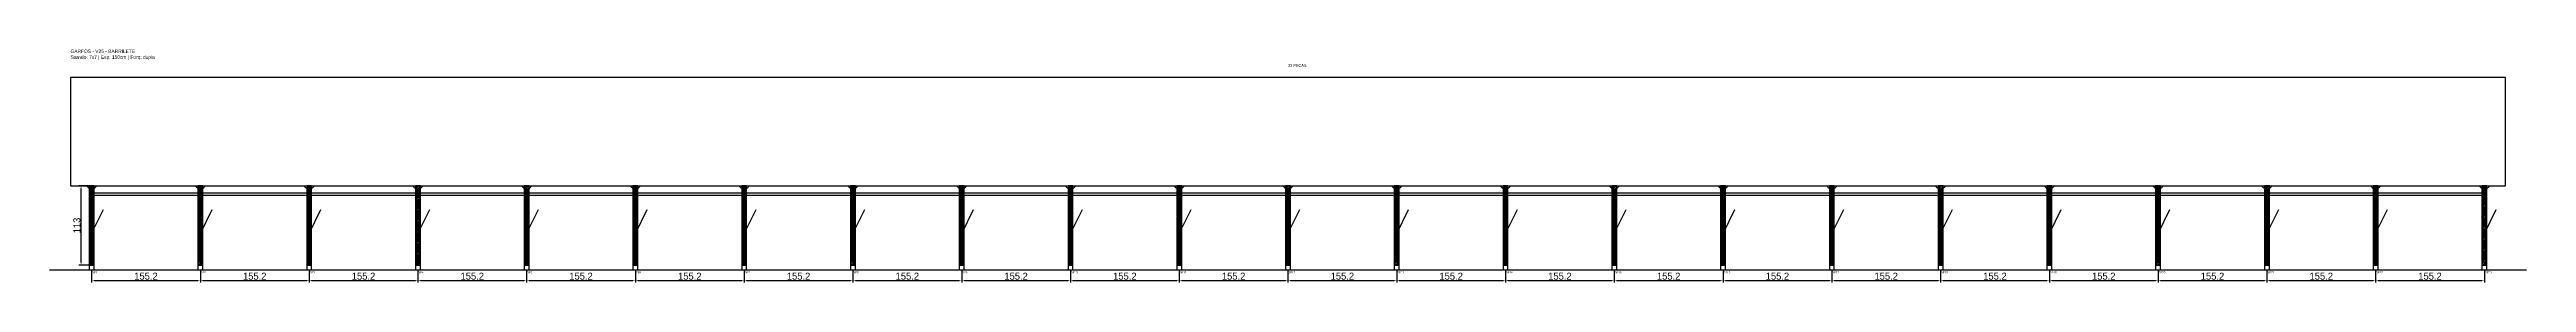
# Model space of a CAD drawing. Header units: metres. Extents: x -30 to 3504, y -25 to 308.
import ezdxf

# ---------------------------------------------------------------- set-up
doc = ezdxf.new("R2010")
doc.units = ezdxf.units.M
for name, color, linetype in [('BARRA_ANCORAGEM', 1, 'Continuous'), ('COTA', 241, 'Continuous'), ('GARFOS OK', 3, 'Continuous'), ('NOME DA VIGA', 6, 'Continuous'), ('SARR_7x7', 40, 'Continuous'), ('TIRAS REESCORAMENTO', 252, 'Continuous'), ('VIGAS', 3, 'Continuous')]:
    doc.layers.add(name, color=color, linetype=linetype)
doc.dimstyles.new('EZ DXF', dxfattribs={"dimtxt": 10, "dimasz": 3.5, "dimexe": 3, "dimexo": 1.5, "dimgap": 1, "dimtad": 1, "dimdec": 1, "dimdsep": 46, "dimcen": 2.5, "dimazin": 3, "dimtfac": 1, "dimtmove": 0, "dimatfit": 3})

msp = doc.modelspace()

# ---------------------------------------------------------------- hatches: boundary and pattern name
at = {"layer": 'COTA'}
h = msp.add_hatch(dxfattribs=at)
h.set_pattern_fill('ANSI31', scale=0.5)
h.paths.add_polyline_path([(26.5, 0), (33.5, 0), (33.5, 113), (26.5, 113)])
h = msp.add_hatch(dxfattribs=at)
h.set_pattern_fill('ANSI31', scale=0.5)
h.paths.add_polyline_path([(181.68, 0), (188.68, 0), (188.68, 113), (181.68, 113)])
h = msp.add_hatch(dxfattribs=at)
h.set_pattern_fill('ANSI31', scale=0.5)
h.paths.add_polyline_path([(336.87, 0), (343.87, 0), (343.87, 113), (336.87, 113)])
h = msp.add_hatch(dxfattribs=at)
h.set_pattern_fill('ANSI31', scale=0.5)
h.paths.add_polyline_path([(492.05, 0), (499.05, 0), (499.05, 113), (492.05, 113)])
h = msp.add_hatch(dxfattribs=at)
h.set_pattern_fill('ANSI31', scale=0.5)
h.paths.add_polyline_path([(647.24, 0), (654.24, 0), (654.24, 113), (647.24, 113)])
h = msp.add_hatch(dxfattribs=at)
h.set_pattern_fill('ANSI31', scale=0.5)
h.paths.add_polyline_path([(802.42, 0), (809.42, 0), (809.42, 113), (802.42, 113)])
h = msp.add_hatch(dxfattribs=at)
h.set_pattern_fill('ANSI31', scale=0.5)
h.paths.add_polyline_path([(957.61, 0), (964.61, 0), (964.61, 113), (957.61, 113)])
h = msp.add_hatch(dxfattribs=at)
h.set_pattern_fill('ANSI31', scale=0.5)
h.paths.add_polyline_path([(1112.79, 0), (1119.79, 0), (1119.79, 113), (1112.79, 113)])
h = msp.add_hatch(dxfattribs=at)
h.set_pattern_fill('ANSI31', scale=0.5)
h.paths.add_polyline_path([(1267.98, 0), (1274.98, 0), (1274.98, 113), (1267.98, 113)])
h = msp.add_hatch(dxfattribs=at)
h.set_pattern_fill('ANSI31', scale=0.5)
h.paths.add_polyline_path([(1423.16, 0), (1430.16, 0), (1430.16, 113), (1423.16, 113)])
h = msp.add_hatch(dxfattribs=at)
h.set_pattern_fill('ANSI31', scale=0.5)
h.paths.add_polyline_path([(1578.35, 0), (1585.35, 0), (1585.35, 113), (1578.35, 113)])
h = msp.add_hatch(dxfattribs=at)
h.set_pattern_fill('ANSI31', scale=0.5)
h.paths.add_polyline_path([(1733.53, 0), (1740.53, 0), (1740.53, 113), (1733.53, 113)])
h = msp.add_hatch(dxfattribs=at)
h.set_pattern_fill('ANSI31', scale=0.5)
h.paths.add_polyline_path([(1888.72, 0), (1895.72, 0), (1895.72, 113), (1888.72, 113)])
h = msp.add_hatch(dxfattribs=at)
h.set_pattern_fill('ANSI31', scale=0.5)
h.paths.add_polyline_path([(2043.9, 0), (2050.9, 0), (2050.9, 113), (2043.9, 113)])
h = msp.add_hatch(dxfattribs=at)
h.set_pattern_fill('ANSI31', scale=0.5)
h.paths.add_polyline_path([(2199.09, 0), (2206.09, 0), (2206.09, 113), (2199.09, 113)])
h = msp.add_hatch(dxfattribs=at)
h.set_pattern_fill('ANSI31', scale=0.5)
h.paths.add_polyline_path([(2354.27, 0), (2361.27, 0), (2361.27, 113), (2354.27, 113)])
h = msp.add_hatch(dxfattribs=at)
h.set_pattern_fill('ANSI31', scale=0.5)
h.paths.add_polyline_path([(2509.46, 0), (2516.46, 0), (2516.46, 113), (2509.46, 113)])
h = msp.add_hatch(dxfattribs=at)
h.set_pattern_fill('ANSI31', scale=0.5)
h.paths.add_polyline_path([(2664.64, 0), (2671.64, 0), (2671.64, 113), (2664.64, 113)])
h = msp.add_hatch(dxfattribs=at)
h.set_pattern_fill('ANSI31', scale=0.5)
h.paths.add_polyline_path([(2819.83, 0), (2826.83, 0), (2826.83, 113), (2819.83, 113)])
h = msp.add_hatch(dxfattribs=at)
h.set_pattern_fill('ANSI31', scale=0.5)
h.paths.add_polyline_path([(2975.01, 0), (2982.01, 0), (2982.01, 113), (2975.01, 113)])
h = msp.add_hatch(dxfattribs=at)
h.set_pattern_fill('ANSI31', scale=0.5)
h.paths.add_polyline_path([(3130.2, 0), (3137.2, 0), (3137.2, 113), (3130.2, 113)])
h = msp.add_hatch(dxfattribs=at)
h.set_pattern_fill('ANSI31', scale=0.5)
h.paths.add_polyline_path([(3285.38, 0), (3292.38, 0), (3292.38, 113), (3285.38, 113)])
h = msp.add_hatch(dxfattribs=at)
h.set_pattern_fill('ANSI31', scale=0.5)
h.paths.add_polyline_path([(3440.57, 0), (3447.57, 0), (3447.57, 113), (3440.57, 113)])

# ---------------------------------------------------------------- linework, layer by layer
at = {"layer": 'BARRA_ANCORAGEM'}
for p, q in [((30, 45.2), (46.95, 79.1)), ((185.18, 45.2), (202.13, 79.1)), ((340.37, 45.2), (357.32, 79.1)), ((495.55, 45.2), (512.5, 79.1)), ((650.74, 45.2), (667.69, 79.1)), ((805.92, 45.2), (822.87, 79.1)), ((961.11, 45.2), (978.06, 79.1)), ((1116.29, 45.2), (1133.24, 79.1)), ((1271.48, 45.2), (1288.43, 79.1)), ((1426.66, 45.2), (1443.61, 79.1)), ((1581.85, 45.2), (1598.8, 79.1)), ((1737.03, 45.2), (1753.98, 79.1)), ((1892.22, 45.2), (1909.17, 79.1)), ((2047.4, 45.2), (2064.35, 79.1)), ((2202.59, 45.2), (2219.54, 79.1)), ((2357.77, 45.2), (2374.72, 79.1)), ((2512.96, 45.2), (2529.91, 79.1)), ((2668.14, 45.2), (2685.09, 79.1)), ((2823.33, 45.2), (2840.28, 79.1)), ((2978.51, 45.2), (2995.46, 79.1)), ((3133.7, 45.2), (3150.65, 79.1)), ((3288.88, 45.2), (3305.83, 79.1)), ((3444.07, 45.2), (3461.02, 79.1))]:
    msp.add_line(p, q, dxfattribs=at)
at = {"layer": 'GARFOS OK'}
for p, q in [((30, 106), (22.5, 113)), ((22.5, 113), (37.5, 113)), ((30, 106), (37.5, 113)), ((185.18, 106), (177.68, 113)), ((177.68, 113), (192.68, 113)), ((185.18, 106), (192.68, 113)), ((340.37, 106), (332.87, 113)), ((332.87, 113), (347.87, 113)), ((340.37, 106), (347.87, 113)), ((495.55, 106), (488.05, 113)), ((488.05, 113), (503.05, 113)), ((495.55, 106), (503.05, 113)), ((650.74, 106), (643.24, 113)), ((643.24, 113), (658.24, 113)), ((650.74, 106), (658.24, 113)), ((805.92, 106), (798.42, 113)), ((798.42, 113), (813.42, 113)), ((805.92, 106), (813.42, 113)), ((961.11, 106), (953.61, 113)), ((953.61, 113), (968.61, 113)), ((961.11, 106), (968.61, 113)), ((1116.29, 106), (1108.79, 113)), ((1108.79, 113), (1123.79, 113)), ((1116.29, 106), (1123.79, 113)), ((1271.48, 106), (1263.98, 113)), ((1263.98, 113), (1278.98, 113)), ((1271.48, 106), (1278.98, 113)), ((1426.66, 106), (1419.16, 113)), ((1419.16, 113), (1434.16, 113)), ((1426.66, 106), (1434.16, 113)), ((1581.85, 106), (1574.35, 113)), ((1574.35, 113), (1589.35, 113)), ((1581.85, 106), (1589.35, 113)), ((1737.03, 106), (1729.53, 113)), ((1729.53, 113), (1744.53, 113)), ((1737.03, 106), (1744.53, 113)), ((1892.22, 106), (1884.72, 113)), ((1884.72, 113), (1899.72, 113)), ((1892.22, 106), (1899.72, 113)), ((2047.4, 106), (2039.9, 113)), ((2039.9, 113), (2054.9, 113)), ((2047.4, 106), (2054.9, 113)), ((2202.59, 106), (2195.09, 113)), ((2195.09, 113), (2210.09, 113)), ((2202.59, 106), (2210.09, 113)), ((2357.77, 106), (2350.27, 113)), ((2350.27, 113), (2365.27, 113)), ((2357.77, 106), (2365.27, 113)), ((2512.96, 106), (2505.46, 113)), ((2505.46, 113), (2520.46, 113)), ((2512.96, 106), (2520.46, 113)), ((2668.14, 106), (2660.64, 113)), ((2660.64, 113), (2675.64, 113)), ((2668.14, 106), (2675.64, 113)), ((2823.33, 106), (2815.83, 113)), ((2815.83, 113), (2830.83, 113)), ((2823.33, 106), (2830.83, 113)), ((2978.51, 106), (2971.01, 113)), ((2971.01, 113), (2986.01, 113)), ((2978.51, 106), (2986.01, 113)), ((3133.7, 106), (3126.2, 113)), ((3126.2, 113), (3141.2, 113)), ((3133.7, 106), (3141.2, 113)), ((3288.88, 106), (3281.38, 113)), ((3281.38, 113), (3296.38, 113)), ((3288.88, 106), (3296.38, 113)), ((3444.07, 106), (3436.57, 113)), ((3436.57, 113), (3451.57, 113)), ((3444.07, 106), (3451.57, 113))]:
    msp.add_line(p, q, dxfattribs=at)
at = {"layer": 'GARFOS OK', "linetype": 'CONTINUOUS'}
msp.add_line((-30, -7), (3504.07, -7), dxfattribs=at)
at = {"layer": 'GARFOS OK'}
for points in [[(26.5, 0), (33.5, 0), (33.5, 113), (26.5, 113), (26.5, 0)], [(181.68, 0), (188.68, 0), (188.68, 113), (181.68, 113), (181.68, 0)], [(336.87, 0), (343.87, 0), (343.87, 113), (336.87, 113), (336.87, 0)], [(492.05, 0), (499.05, 0), (499.05, 113), (492.05, 113), (492.05, 0)], [(647.24, 0), (654.24, 0), (654.24, 113), (647.24, 113), (647.24, 0)], [(802.42, 0), (809.42, 0), (809.42, 113), (802.42, 113), (802.42, 0)], [(957.61, 0), (964.61, 0), (964.61, 113), (957.61, 113), (957.61, 0)], [(1112.79, 0), (1119.79, 0), (1119.79, 113), (1112.79, 113), (1112.79, 0)], [(1267.98, 0), (1274.98, 0), (1274.98, 113), (1267.98, 113), (1267.98, 0)], [(1423.16, 0), (1430.16, 0), (1430.16, 113), (1423.16, 113), (1423.16, 0)], [(1578.35, 0), (1585.35, 0), (1585.35, 113), (1578.35, 113), (1578.35, 0)], [(1733.53, 0), (1740.53, 0), (1740.53, 113), (1733.53, 113), (1733.53, 0)], [(1888.72, 0), (1895.72, 0), (1895.72, 113), (1888.72, 113), (1888.72, 0)], [(2043.9, 0), (2050.9, 0), (2050.9, 113), (2043.9, 113), (2043.9, 0)], [(2199.09, 0), (2206.09, 0), (2206.09, 113), (2199.09, 113), (2199.09, 0)], [(2354.27, 0), (2361.27, 0), (2361.27, 113), (2354.27, 113), (2354.27, 0)], [(2509.46, 0), (2516.46, 0), (2516.46, 113), (2509.46, 113), (2509.46, 0)], [(2664.64, 0), (2671.64, 0), (2671.64, 113), (2664.64, 113), (2664.64, 0)], [(2819.83, 0), (2826.83, 0), (2826.83, 113), (2819.83, 113), (2819.83, 0)], [(2975.01, 0), (2982.01, 0), (2982.01, 113), (2975.01, 113), (2975.01, 0)], [(3130.2, 0), (3137.2, 0), (3137.2, 113), (3130.2, 113), (3130.2, 0)], [(3285.38, 0), (3292.38, 0), (3292.38, 113), (3285.38, 113), (3285.38, 0)], [(3440.57, 0), (3447.57, 0), (3447.57, 113), (3440.57, 113), (3440.57, 0)]]:
    msp.add_lwpolyline(points, dxfattribs=at)
at = {"layer": 'SARR_7x7'}
for points in [[(26.5, -7), (33.5, -7), (33.5, 0), (26.5, 0), (26.5, -7)], [(181.68, -7), (188.68, -7), (188.68, 0), (181.68, 0), (181.68, -7)], [(336.87, -7), (343.87, -7), (343.87, 0), (336.87, 0), (336.87, -7)], [(492.05, -7), (499.05, -7), (499.05, 0), (492.05, 0), (492.05, -7)], [(647.24, -7), (654.24, -7), (654.24, 0), (647.24, 0), (647.24, -7)], [(802.42, -7), (809.42, -7), (809.42, 0), (802.42, 0), (802.42, -7)], [(957.61, -7), (964.61, -7), (964.61, 0), (957.61, 0), (957.61, -7)], [(1112.79, -7), (1119.79, -7), (1119.79, 0), (1112.79, 0), (1112.79, -7)], [(1267.98, -7), (1274.98, -7), (1274.98, 0), (1267.98, 0), (1267.98, -7)], [(1423.16, -7), (1430.16, -7), (1430.16, 0), (1423.16, 0), (1423.16, -7)], [(1578.35, -7), (1585.35, -7), (1585.35, 0), (1578.35, 0), (1578.35, -7)], [(1733.53, -7), (1740.53, -7), (1740.53, 0), (1733.53, 0), (1733.53, -7)], [(1888.72, -7), (1895.72, -7), (1895.72, 0), (1888.72, 0), (1888.72, -7)], [(2043.9, -7), (2050.9, -7), (2050.9, 0), (2043.9, 0), (2043.9, -7)], [(2199.09, -7), (2206.09, -7), (2206.09, 0), (2199.09, 0), (2199.09, -7)], [(2354.27, -7), (2361.27, -7), (2361.27, 0), (2354.27, 0), (2354.27, -7)], [(2509.46, -7), (2516.46, -7), (2516.46, 0), (2509.46, 0), (2509.46, -7)], [(2664.64, -7), (2671.64, -7), (2671.64, 0), (2664.64, 0), (2664.64, -7)], [(2819.83, -7), (2826.83, -7), (2826.83, 0), (2819.83, 0), (2819.83, -7)], [(2975.01, -7), (2982.01, -7), (2982.01, 0), (2975.01, 0), (2975.01, -7)], [(3130.2, -7), (3137.2, -7), (3137.2, 0), (3130.2, 0), (3130.2, -7)], [(3285.38, -7), (3292.38, -7), (3292.38, 0), (3285.38, 0), (3285.38, -7)], [(3440.57, -7), (3447.57, -7), (3447.57, 0), (3440.57, 0), (3440.57, -7)]]:
    msp.add_lwpolyline(points, dxfattribs=at)
at = {"layer": 'TIRAS REESCORAMENTO'}
for points in [[(30, 100), (185.18, 100), (185.18, 102.5), (30, 102.5), (30, 100)], [(185.18, 100), (340.37, 100), (340.37, 102.5), (185.18, 102.5), (185.18, 100)], [(340.37, 100), (495.55, 100), (495.55, 102.5), (340.37, 102.5), (340.37, 100)], [(495.55, 100), (650.74, 100), (650.74, 102.5), (495.55, 102.5), (495.55, 100)], [(650.74, 100), (805.92, 100), (805.92, 102.5), (650.74, 102.5), (650.74, 100)], [(805.92, 100), (961.11, 100), (961.11, 102.5), (805.92, 102.5), (805.92, 100)], [(961.11, 100), (1116.29, 100), (1116.29, 102.5), (961.11, 102.5), (961.11, 100)], [(1116.29, 100), (1271.48, 100), (1271.48, 102.5), (1116.29, 102.5), (1116.29, 100)], [(1271.48, 100), (1426.66, 100), (1426.66, 102.5), (1271.48, 102.5), (1271.48, 100)], [(1426.66, 100), (1581.85, 100), (1581.85, 102.5), (1426.66, 102.5), (1426.66, 100)], [(1581.85, 100), (1737.03, 100), (1737.03, 102.5), (1581.85, 102.5), (1581.85, 100)], [(1737.03, 100), (1892.22, 100), (1892.22, 102.5), (1737.03, 102.5), (1737.03, 100)], [(1892.22, 100), (2047.4, 100), (2047.4, 102.5), (1892.22, 102.5), (1892.22, 100)], [(2047.4, 100), (2202.59, 100), (2202.59, 102.5), (2047.4, 102.5), (2047.4, 100)], [(2202.59, 100), (2357.77, 100), (2357.77, 102.5), (2202.59, 102.5), (2202.59, 100)], [(2357.77, 100), (2512.96, 100), (2512.96, 102.5), (2357.77, 102.5), (2357.77, 100)], [(2512.96, 100), (2668.14, 100), (2668.14, 102.5), (2512.96, 102.5), (2512.96, 100)], [(2668.14, 100), (2823.33, 100), (2823.33, 102.5), (2668.14, 102.5), (2668.14, 100)], [(2823.33, 100), (2978.51, 100), (2978.51, 102.5), (2823.33, 102.5), (2823.33, 100)], [(2978.51, 100), (3133.7, 100), (3133.7, 102.5), (2978.51, 102.5), (2978.51, 100)], [(3133.7, 100), (3288.88, 100), (3288.88, 102.5), (3133.7, 102.5), (3133.7, 100)], [(3288.88, 100), (3444.07, 100), (3444.07, 102.5), (3288.88, 102.5), (3288.88, 100)]]:
    msp.add_lwpolyline(points, dxfattribs=at)
at = {"layer": 'VIGAS'}
msp.add_lwpolyline([(0, 113), (3474.07, 113), (3474.07, 268), (0, 268), (0, 113)], dxfattribs=at)

# ---------------------------------------------------------------- texts
at = {"layer": 'NOME DA VIGA'}
for s, height, p in [('23 PECAS', 4, (1737.03, 283)), ('GF1', 3, (30, -12)), ('GF2', 3, (185.18, -12)), ('GF3', 3, (340.37, -12)), ('GF4', 3, (495.55, -12)), ('GF5', 3, (650.74, -12)), ('GF6', 3, (805.92, -12)), ('GF7', 3, (961.11, -12)), ('GF8', 3, (1116.29, -12)), ('GF9', 3, (1271.48, -12)), ('GF10', 3, (1426.66, -12)), ('GF11', 3, (1581.85, -12)), ('GF12', 3, (1737.03, -12)), ('GF13', 3, (1892.22, -12)), ('GF14', 3, (2047.4, -12)), ('GF15', 3, (2202.59, -12)), ('GF16', 3, (2357.77, -12)), ('GF17', 3, (2512.96, -12)), ('GF18', 3, (2668.14, -12)), ('GF19', 3, (2823.33, -12)), ('GF20', 3, (2978.51, -12)), ('GF21', 3, (3133.7, -12)), ('GF22', 3, (3288.88, -12)), ('GF23', 3, (3444.07, -12))]:
    msp.add_text(s, height=height, dxfattribs=at).set_placement(p)
at = {"layer": 'NOME DA VIGA', "insert": (0, 293), "char_height": 5, "attachment_point": 7}
msp.add_mtext('GARFOS - V25 - BARRILETE\\PSarrafo: 7x7 | Esp: 150cm | Forq: dupla', dxfattribs=at)

# ---------------------------------------------------------------- dimensions: what is measured, and where the dimension line sits
at = {"layer": 'COTA'}
msp.add_linear_dim(base=(15, 0), p1=(30, 0), p2=(30, 113), angle=90, dimstyle='EZ DXF', dxfattribs=at).render()
for base, p1, p2 in [((30, -22), (30, -7), (185.18, -7)), ((185.18, -22), (185.18, -7), (340.37, -7)), ((340.37, -22), (340.37, -7), (495.55, -7)), ((495.55, -22), (495.55, -7), (650.74, -7)), ((650.74, -22), (650.74, -7), (805.92, -7)), ((805.92, -22), (805.92, -7), (961.11, -7)), ((961.11, -22), (961.11, -7), (1116.29, -7)), ((1116.29, -22), (1116.29, -7), (1271.48, -7)), ((1271.48, -22), (1271.48, -7), (1426.66, -7)), ((1426.66, -22), (1426.66, -7), (1581.85, -7)), ((1581.85, -22), (1581.85, -7), (1737.03, -7)), ((1737.03, -22), (1737.03, -7), (1892.22, -7)), ((1892.22, -22), (1892.22, -7), (2047.4, -7)), ((2047.4, -22), (2047.4, -7), (2202.59, -7)), ((2202.59, -22), (2202.59, -7), (2357.77, -7)), ((2357.77, -22), (2357.77, -7), (2512.96, -7)), ((2512.96, -22), (2512.96, -7), (2668.14, -7)), ((2668.14, -22), (2668.14, -7), (2823.33, -7)), ((2823.33, -22), (2823.33, -7), (2978.51, -7)), ((2978.51, -22), (2978.51, -7), (3133.7, -7)), ((3133.7, -22), (3133.7, -7), (3288.88, -7)), ((3288.88, -22), (3288.88, -7), (3444.07, -7))]:
    msp.add_linear_dim(base=base, p1=p1, p2=p2, dimstyle='EZ DXF', dxfattribs=at).render()

doc.saveas('drawing.dxf')
